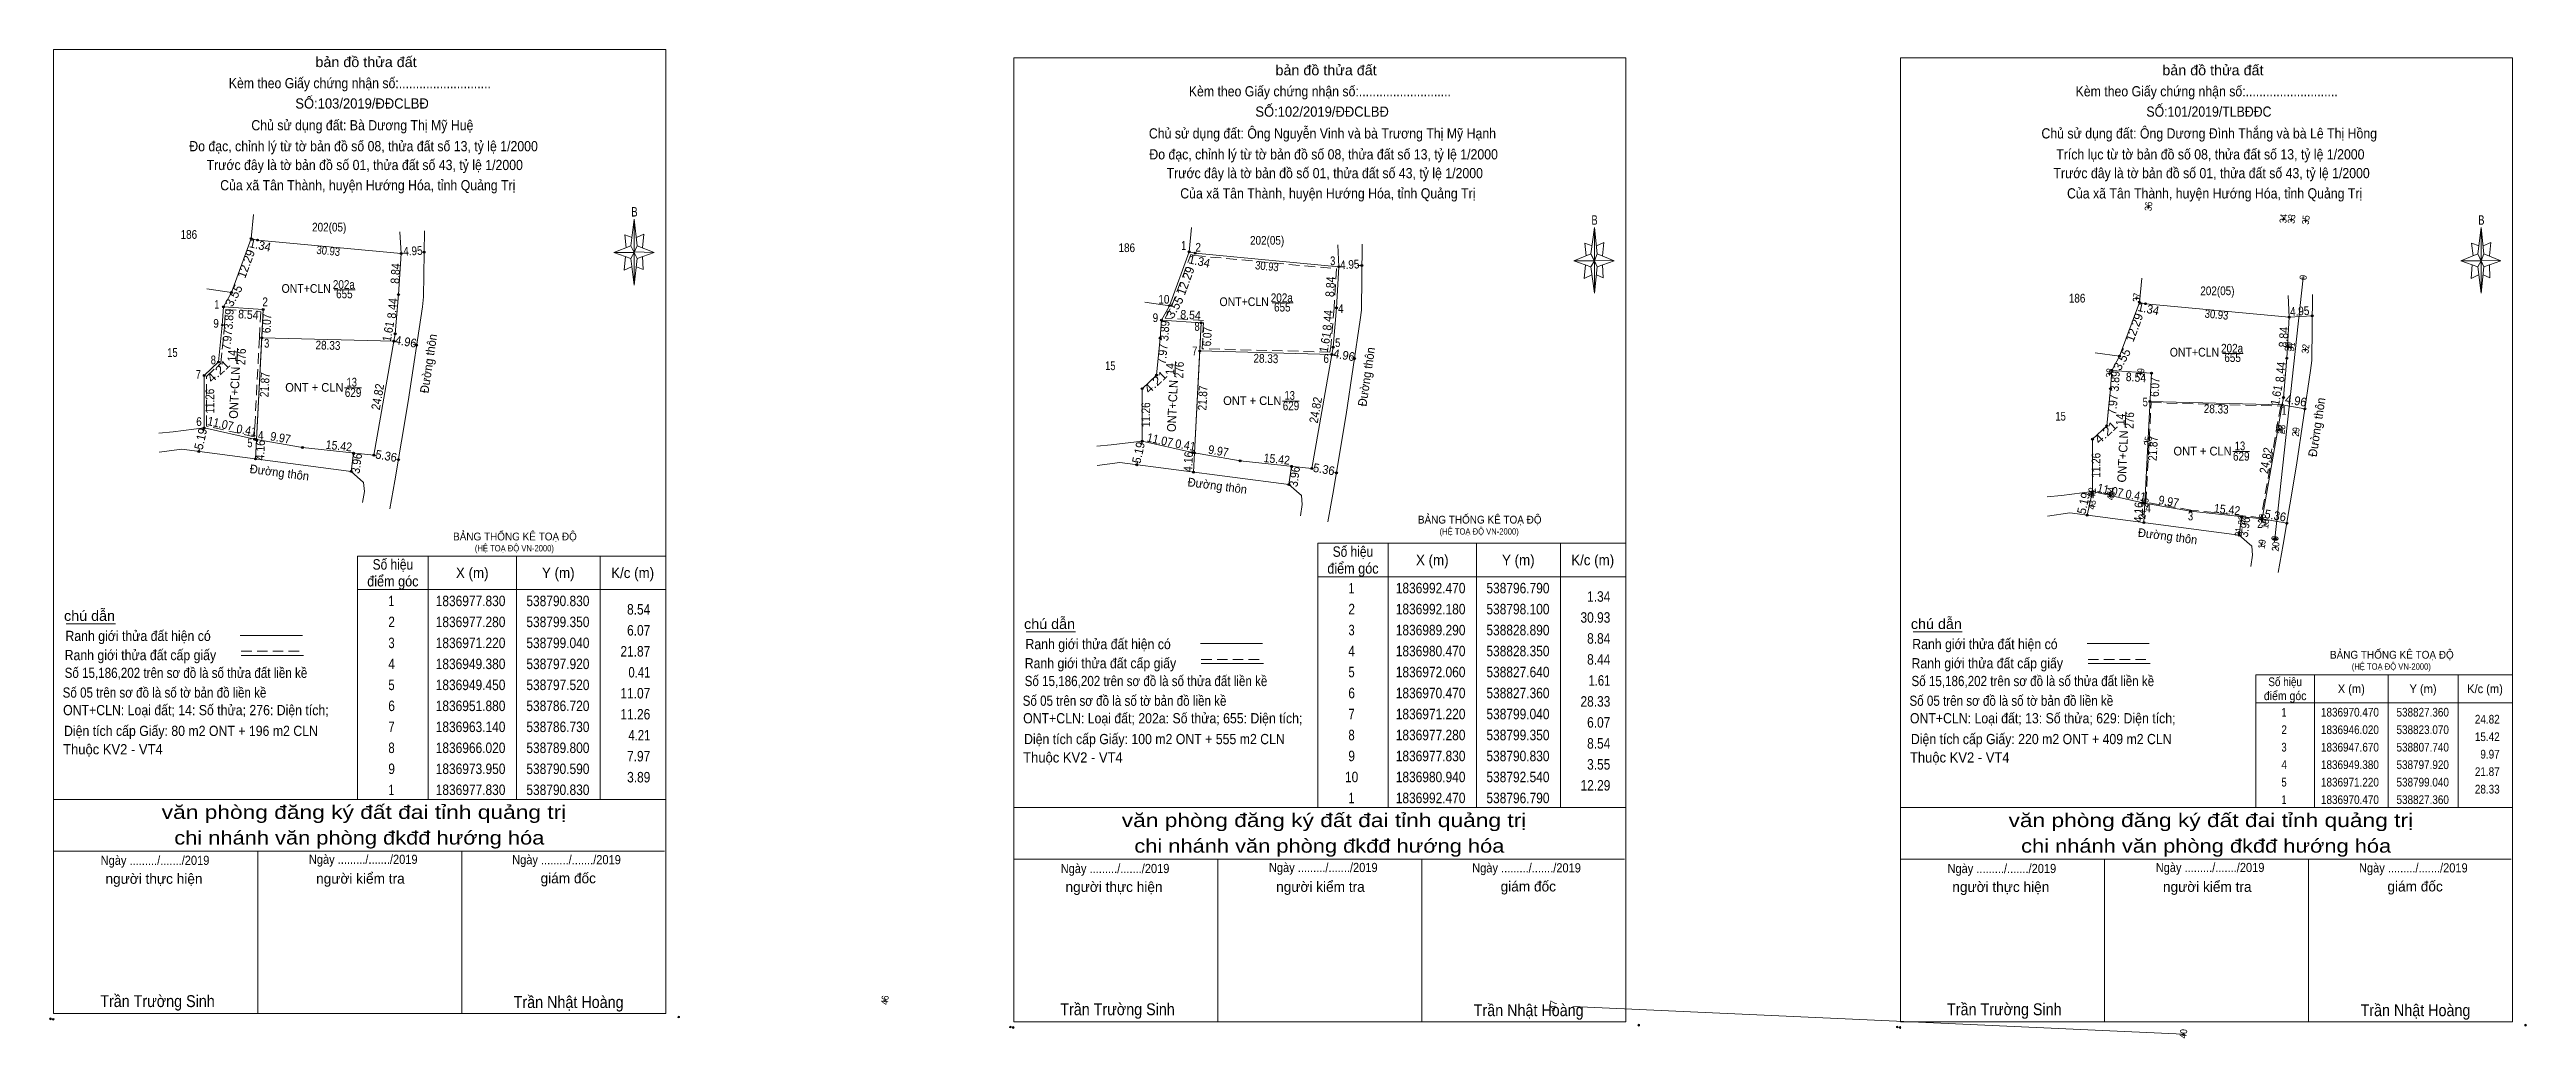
# Model space of a CAD drawing. Header units: metres. Extents: x 537654 to 538880, y 1836824 to 1837052.
# Drawn here: x 538349 to 538880, y 1836835 to 1837047 of the extents above; entities that cross this region are included whole.
import ezdxf
from ezdxf.enums import TextEntityAlignment as Align

# ---------------------------------------------------------------- set-up
doc = ezdxf.new("R2010")
doc.units = ezdxf.units.M
doc.header["$LTSCALE"] = 0.75
doc.header["$PDMODE"] = 32
doc.header["$PDSIZE"] = 0.375
doc.linetypes.add('MEDIUM_DASHED', pattern=[4.5, 3, -1.5])
for name, color, linetype, lineweight in [('10', 7, 'Continuous', 13), ('11', 7, 'Continuous', 13), ('15', 7, 'Continuous', 13), ('2', 7, 'Continuous', 13)]:
    doc.layers.add(name, color=color, linetype=linetype, lineweight=lineweight)
doc.layers.add('12', color=7, linetype='Continuous')

msp = doc.modelspace()

# ---------------------------------------------------------------- texts
at = {"layer": '12'}
for s, rotation, width, p in [('36', 83.482, 0.9, (538799.4671, 1837012.9749)), ('34', 83.482, 0.9, (538828.3677, 1837010.3399)), ('33', 83.482, 0.9, (538830.1231, 1837010.2699)), ('35', 83.482, 0.9, (538833.1942, 1837010.0699)), ('37', 83.482, 0.9, (538796.9248, 1836993.4249)), ('30', 83.482, 0.9, (538829.4677, 1836982.8799)), ('31', 83.482, 0.85, (538830.018, 1836982.8749)), ('32', 83.482, 0.9, (538833.1271, 1836982.4349)), ('38', 83.482, 0.9, (538791.1448, 1836977.2449)), ('39', 83.482, 0.9, (538797.7765, 1836977.2699)), ('27', 83.482, 0.9, (538827.5348, 1836965.2349)), ('28', 83.482, 0.9, (538827.9848, 1836965.1449)), ('25', 83.482, 0.9, (538799.3542, 1836962.6599)), ('29', 83.482, 0.9, (538831.0365, 1836964.5999)), ('42', 83.482, 0.9, (538787.2971, 1836951.6849)), ('43', 83.482, 0.9, (538787.3531, 1836948.9799)), ('41', 83.482, 0.85, (538787.368, 1836951.3249)), ('44', 83.482, 0.9, (538791.3377, 1836951.7599)), ('45', 83.482, 0.9, (538791.3842, 1836950.9699)), ('23', 83.482, 0.9, (538798.6731, 1836949.4099)), ('24', 83.482, 0.9, (538798.1377, 1836946.9299)), ('22', 83.482, 0.9, (538819.4471, 1836945.6549)), ('26', 83.482, 0.9, (538823.8371, 1836946.0249)), ('18', 83.482, 0.9, (538824.4848, 1836944.8849)), ('21', 83.482, 0.85, (538818.778, 1836943.1249)), ('19', 83.482, 0.9, (538823.7665, 1836940.5499)), ('20', 83.482, 0.9, (538826.7177, 1836940.0099)), ('46', 83.482, 0.9, (538528.6171, 1836842.7649)), ('47', 83.027, 0.9, (538671.9134, 1836841.6589)), ('40', 83.482, 0.9, (538806.9477, 1836835.5299))]:
    msp.add_text(s, height=1.5, rotation=rotation, dxfattribs=dict(at, width=width)).set_placement(p, align=Align.CENTER)
for p in [(538832.6217, 1836997.7199), (538826.5817, 1836941.7499)]:
    msp.add_text('0', height=1.5, rotation=83.482, dxfattribs=at).set_placement(p, align=Align.CENTER)
at = {"layer": '2'}
for s, height, width, p in [('Kèm theo Giấy chứng nhận số:...........................', 2.187, 0.9, (538415.335, 1837038.39)), ('bản đồ thửa đất', 2.187, 1.05, (538416.67, 1837042.92)), ('bản đồ thửa đất', 2.187, 1.05, (538622.45, 1837041.17)), ('bản đồ thửa đất', 2.187, 1.05, (538812.53, 1837041.17)), ('SỐ:103/2019/ĐĐCLBĐ', 2.19, 0.95, (538415.81, 1837034.03)), ('Kèm theo Giấy chứng nhận số:...........................', 2.187, 0.9, (538621.115, 1837036.64)), ('SỐ:102/2019/ĐĐCLBĐ', 2.19, 0.95, (538621.59, 1837032.28)), ('Kèm theo Giấy chứng nhận số:...........................', 2.187, 0.9, (538811.195, 1837036.64)), ('SỐ:101/2019/TLBĐĐC', 2.19, 0.9, (538811.675, 1837032.28)), ('Chủ sử dụng đất: Bà Dương Thị Mỹ Huệ', 2.19, 0.9, (538415.875, 1837029.36)), ('Chủ sử dụng đất: Ông Nguyễn Vinh và bà Trương Thị Mỹ Hạnh', 2.19, 0.9, (538621.665, 1837027.61)), ('Chủ sử dụng đất: Ông Dương Đình Thắng và bà Lê Thị Hồng', 2.19, 0.9, (538811.74, 1837027.61)), ('Đo đạc, chỉnh lý từ tờ bản đồ số 08, thửa đất số 13, tỷ lệ 1/2000 ', 2.19, 0.9, (538416.5, 1837024.87)), ('Đo đạc, chỉnh lý từ tờ bản đồ số 08, thửa đất số 13, tỷ lệ 1/2000 ', 2.19, 0.9, (538622.28, 1837023.12)), ('Trích lục từ tờ bản đồ số 08, thửa đất số 13, tỷ lệ 1/2000 ', 2.19, 0.9, (538812.355, 1837023.12)), ('Trước đây là tờ bản đồ số 01, thửa đất số 43, tỷ lệ 1/2000', 2.19, 0.9, (538416.385, 1837020.84)), ('Trước đây là tờ bản đồ số 01, thửa đất số 43, tỷ lệ 1/2000', 2.19, 0.9, (538622.165, 1837019.09)), ('Trước đây là tờ bản đồ số 01, thửa đất số 43, tỷ lệ 1/2000', 2.19, 0.9, (538812.245, 1837019.09)), ('Của xã Tân Thành, huyện Hướng Hóa, tỉnh Quảng Trị', 2.19, 0.9, (538417.04, 1837016.5)), ('Của xã Tân Thành, huyện Hướng Hóa, tỉnh Quảng Trị', 2.19, 0.9, (538622.82, 1837014.75)), ('Của xã Tân Thành, huyện Hướng Hóa, tỉnh Quảng Trị', 2.19, 0.9, (538812.9, 1837014.75)), ('202(05)', 1.87, 0.85, (538408.765, 1837007.67)), ('B', 2.009, 0.75, (538474.205, 1837010.88)), ('B', 2.009, 0.75, (538679.985, 1837009.13)), ('B', 2.009, 0.75, (538870.065, 1837009.13)), ('186', 1.87, 0.85, (538378.685, 1837006.09)), ('186', 1.87, 0.85, (538579.725, 1837003.25)), ('202(05)', 1.87, 0.85, (538609.805, 1837004.83)), ('202a', 1.87, 0.85, (538411.915, 1836995.36)), ('655', 1.87, 0.85, (538412.02, 1836993.35)), ('202a', 1.87, 0.85, (538612.955, 1836992.52)), ('186', 1.87, 0.85, (538783.415, 1836992.43)), ('202(05)', 1.87, 0.85, (538813.495, 1836994.01)), ('655', 1.87, 0.85, (538613.06, 1836990.51)), ('15', 1.87, 0.8, (538375.16, 1836980.78)), ('202a', 1.87, 0.85, (538816.645, 1836981.7)), ('15', 1.87, 0.8, (538576.2, 1836977.94)), ('655', 1.87, 0.85, (538816.75, 1836979.69)), ('15', 1.87, 0.8, (538779.89, 1836967.12)), ('Số hiệu', 2.25, 0.85, (538628.195, 1836937.9)), ('điểm góc', 2.25, 0.9, (538422.41, 1836931.55)), ('Số hiệu', 2.25, 0.85, (538422.415, 1836935.15)), ('X (m)', 2.25, 0.95, (538439.43, 1836933.35)), ('Y (m)', 2.25, 0.95, (538457.87, 1836933.35)), ('K/c (m)', 2.25, 0.95, (538473.81, 1836933.35)), ('điểm góc', 2.25, 0.9, (538628.2, 1836934.3)), ('X (m)', 2.25, 0.95, (538645.21, 1836936.1)), ('Y (m)', 2.25, 0.95, (538663.65, 1836936.1)), ('K/c (m)', 2.25, 0.95, (538679.59, 1836936.1)), (' 1', 2.25, 0.75, (538421.785, 1836927.32)), ('1836977.830', 2.25, 0.85, (538439.07, 1836927.32)), ('538790.830', 2.25, 0.85, (538457.79, 1836927.32)), (' 1', 2.25, 0.75, (538627.565, 1836930.07)), ('1836992.470', 2.25, 0.85, (538644.85, 1836930.07)), ('538796.790', 2.25, 0.85, (538663.57, 1836930.07)), (' 2', 2.25, 0.85, (538421.785, 1836922.82)), ('1836977.280', 2.25, 0.85, (538439.07, 1836922.82)), ('538799.350', 2.25, 0.85, (538457.79, 1836922.82)), (' 2', 2.25, 0.85, (538627.565, 1836925.57)), ('1836992.180', 2.25, 0.85, (538644.85, 1836925.57)), ('538798.100', 2.25, 0.85, (538663.57, 1836925.57)), (' 3', 2.25, 0.8, (538421.79, 1836918.32)), ('1836971.220', 2.25, 0.85, (538439.07, 1836918.32)), ('538799.040', 2.25, 0.85, (538457.79, 1836918.32)), (' 4', 2.25, 0.85, (538627.56, 1836916.57)), (' 3', 2.25, 0.8, (538627.57, 1836921.07)), ('1836989.290', 2.25, 0.85, (538644.85, 1836921.07)), ('1836980.470', 2.25, 0.85, (538644.85, 1836916.57)), ('538828.890', 2.25, 0.85, (538663.57, 1836921.07)), ('538828.350', 2.25, 0.85, (538663.57, 1836916.57)), (' 4', 2.25, 0.85, (538421.78, 1836913.82)), ('1836949.380', 2.25, 0.85, (538439.07, 1836913.82)), ('538797.920', 2.25, 0.85, (538457.79, 1836913.82)), (' 5', 2.25, 0.8, (538627.57, 1836912.07)), ('1836972.060', 2.25, 0.85, (538644.85, 1836912.07)), ('538827.640', 2.25, 0.85, (538663.57, 1836912.07)), (' 5', 2.25, 0.8, (538421.79, 1836909.32)), ('1836949.450', 2.25, 0.85, (538439.07, 1836909.32)), ('538797.520', 2.25, 0.85, (538457.79, 1836909.32)), (' 6', 2.25, 0.85, (538627.565, 1836907.57)), ('1836970.470', 2.25, 0.85, (538644.85, 1836907.57)), ('538827.360', 2.25, 0.85, (538663.57, 1836907.57)), ('điểm góc', 1.87, 0.9, (538828.02, 1836907.17)), ('Số hiệu', 1.87, 0.85, (538828.015, 1836910.17)), ('X (m)', 1.87, 0.95, (538842.195, 1836908.67)), ('Y (m)', 1.87, 0.95, (538857.575, 1836908.67)), ('K/c (m)', 1.87, 0.95, (538870.855, 1836908.67)), (' 6', 2.25, 0.85, (538421.785, 1836904.82)), (' 7', 2.25, 0.8, (538421.79, 1836900.32)), ('1836951.880', 2.25, 0.85, (538439.07, 1836904.82)), ('1836963.140', 2.25, 0.85, (538439.07, 1836900.32)), ('538786.720', 2.25, 0.85, (538457.79, 1836904.82)), ('538786.730', 2.25, 0.85, (538457.79, 1836900.32)), (' 7', 2.25, 0.8, (538627.57, 1836903.07)), ('1836971.220', 2.25, 0.85, (538644.85, 1836903.07)), ('538799.040', 2.25, 0.85, (538663.57, 1836903.07)), (' 1', 1.87, 0.75, (538827.5, 1836903.64)), ('1836970.470', 1.87, 0.85, (538841.9, 1836903.64)), ('538827.360', 1.87, 0.85, (538857.5, 1836903.64)), (' 8', 2.25, 0.8, (538421.79, 1836895.82)), ('1836966.020', 2.25, 0.85, (538439.07, 1836895.82)), ('538789.800', 2.25, 0.85, (538457.79, 1836895.82)), (' 8', 2.25, 0.8, (538627.57, 1836898.57)), ('1836977.280', 2.25, 0.85, (538644.85, 1836898.57)), ('538799.350', 2.25, 0.85, (538663.57, 1836898.57)), (' 3', 1.87, 0.8, (538827.5, 1836896.14)), (' 2', 1.87, 0.85, (538827.5, 1836899.89)), ('1836946.020', 1.87, 0.85, (538841.9, 1836899.89)), ('1836947.670', 1.87, 0.85, (538841.9, 1836896.14)), ('538823.070', 1.87, 0.85, (538857.5, 1836899.89)), ('538807.740', 1.87, 0.85, (538857.5, 1836896.14)), (' 9', 2.25, 0.85, (538421.785, 1836891.32)), ('1836973.950', 2.25, 0.85, (538439.07, 1836891.32)), ('538790.590', 2.25, 0.85, (538457.79, 1836891.32)), (' 10', 2.25, 0.85, (538627.565, 1836889.57)), (' 9', 2.25, 0.85, (538627.565, 1836894.07)), ('1836977.830', 2.25, 0.85, (538644.85, 1836894.07)), ('1836980.940', 2.25, 0.85, (538644.85, 1836889.57)), ('538790.830', 2.25, 0.85, (538663.57, 1836894.07)), ('538792.540', 2.25, 0.85, (538663.57, 1836889.57)), (' 4', 1.87, 0.85, (538827.505, 1836892.39)), ('1836949.380', 1.87, 0.85, (538841.9, 1836892.39)), ('538797.920', 1.87, 0.85, (538857.5, 1836892.39)), (' 1', 2.25, 0.75, (538421.785, 1836886.82)), ('1836977.830', 2.25, 0.85, (538439.07, 1836886.82)), ('538790.830', 2.25, 0.85, (538457.79, 1836886.82)), (' 1', 2.25, 0.75, (538627.565, 1836885.07)), ('1836992.470', 2.25, 0.85, (538644.85, 1836885.07)), ('538796.790', 2.25, 0.85, (538663.57, 1836885.07)), (' 5', 1.87, 0.8, (538827.505, 1836888.64)), (' 1', 1.87, 0.75, (538827.5, 1836884.89)), ('1836971.220', 1.87, 0.85, (538841.9, 1836888.64)), ('1836970.470', 1.87, 0.85, (538841.9, 1836884.89)), ('538799.040', 1.87, 0.85, (538857.5, 1836888.64)), ('538827.360', 1.87, 0.85, (538857.5, 1836884.89)), ('văn phòng đăng ký đất đai tỉnh quảng trị', 2.916, 1.25, (538416.22, 1836881.7)), ('văn phòng đăng ký đất đai tỉnh quảng trị', 2.916, 1.25, (538622, 1836879.95)), ('văn phòng đăng ký đất đai tỉnh quảng trị', 2.916, 1.25, (538812.08, 1836879.95)), ('chi nhánh văn phòng đkđđ hướng hóa', 2.916, 1.2, (538415.22, 1836876.21)), ('chi nhánh văn phòng đkđđ hướng hóa', 2.916, 1.2, (538621, 1836874.46)), ('chi nhánh văn phòng đkđđ hướng hóa', 2.916, 1.2, (538811.08, 1836874.46)), ('Ngày ........./......./2019', 1.968, 0.9, (538371.43, 1836871.83)), ('Ngày ........./......./2019', 1.968, 0.9, (538416.06, 1836872.05)), ('Ngày ........./......./2019', 1.968, 0.9, (538459.63, 1836871.97)), ('Ngày ........./......./2019', 1.968, 0.9, (538577.21, 1836870.08)), ('Ngày ........./......./2019', 1.968, 0.9, (538621.84, 1836870.3)), ('Ngày ........./......./2019', 1.968, 0.9, (538665.41, 1836870.22)), ('Ngày ........./......./2019', 1.968, 0.9, (538767.29, 1836870.08)), ('Ngày ........./......./2019', 1.968, 0.9, (538811.92, 1836870.3)), ('Ngày ........./......./2019', 1.968, 0.9, (538855.49, 1836870.22)), ('Trần Trường Sinh', 2.551, 0.9, (538371.96, 1836841.35)), ('Trần Nhật Hoàng', 2.551, 0.9, (538460.085, 1836841.15)), ('Trần Trường Sinh', 2.551, 0.9, (538577.74, 1836839.6)), ('Trần Nhật Hoàng', 2.551, 0.9, (538665.865, 1836839.4)), ('Trần Trường Sinh', 2.551, 0.9, (538767.82, 1836839.6)), ('Trần Nhật Hoàng', 2.551, 0.9, (538855.945, 1836839.4))]:
    msp.add_text(s, height=height, dxfattribs=dict(at, width=width)).set_placement(p, align=Align.CENTER)
for s, rotation, p in [('12.29', 69.766, (538391.8248, 1837000.4117)), ('12.29', 69.766, (538593.2148, 1836996.7717)), ('3.55', 61.196, (538389.1351, 1836993.4545)), ('3.55', 61.196, (538590.8351, 1836990.9945)), ('12.29', 69.766, (538796.5548, 1836986.7516)), ('3.55', 61.196, (538793.8624, 1836979.7895))]:
    msp.add_text(s, height=1.87, rotation=rotation, dxfattribs=at).set_placement(p, align=Align.CENTER)
for s, height, rotation, width, p in [('1.34', 1.87, 347.518, 0.95, (538393.7779, 1837003.8202)), ('30.93', 1.78, 354.638, 0.85, (538408.4968, 1837002.6353)), ('4.95', 1.87, 3.244, 0.85, (538426.7521, 1837002.5697)), ('8.84', 1.87, 86.496, 0.9, (538423.8921, 1836998.5979)), ('1.34', 1.87, 347.518, 0.95, (538595.0979, 1837000.3702)), ('30.93', 1.78, 354.638, 0.85, (538609.6868, 1836999.3453)), ('8.84', 1.87, 86.496, 0.9, (538624.2721, 1836995.7579)), ('4.95', 1.87, 3.244, 0.85, (538627.5621, 1836999.6597)), ('8.44', 1.87, 85.174, 0.9, (538423.2337, 1836991.1163)), ('3.89', 1.87, 86.46, 0.9, (538388.1925, 1836988.7923)), ('8.54', 1.87, 356.306, 0.9, (538391.3848, 1836988.9303)), ('6.07', 1.87, 87.072, 0.85, (538396.2881, 1836987.9022)), ('1.61', 1.87, 80.013, 0.9, (538422.3356, 1836986.0728)), ('3.89', 1.87, 86.46, 0.9, (538588.7725, 1836986.3123)), ('8.54', 1.87, 356.306, 0.9, (538593.3348, 1836988.8503)), ('8.44', 1.87, 85.174, 0.9, (538623.7237, 1836988.5463)), ('1.34', 1.87, 347.518, 0.95, (538798.5079, 1836990.1602)), ('30.93', 1.78, 354.638, 0.85, (538813.2268, 1836988.9753)), ('4.95', 1.87, 3.244, 0.85, (538831.1821, 1836989.6697)), ('7.97', 1.87, 84.311, 0.9, (538387.7944, 1836984.3023)), ('14', 1.87, 87.529, 0.9, (538388.8931, 1836980.9897)), ('276', 1.87, 87.529, 0.85, (538390.8492, 1836980.7747)), ('28.33', 1.87, 358.483, 0.85, (538408.4802, 1836982.3288)), ('4.96', 1.87, 350.005, 0.95, (538425.0427, 1836983.1265)), ('Đường thôn', 1.87, 81.507, 0.95, (538430.9776, 1836979.2169)), ('7.97', 1.87, 84.311, 0.9, (538588.3044, 1836981.2723)), ('6.07', 1.87, 87.072, 0.85, (538597.8781, 1836985.0622)), ('1.61', 1.87, 80.013, 0.9, (538623.1456, 1836983.7628)), ('4.96', 1.87, 350.005, 0.95, (538626.1327, 1836980.2365)), ('Đường thôn', 1.87, 81.507, 0.95, (538632.0176, 1836976.3769)), ('8.84', 1.87, 86.496, 0.9, (538828.6221, 1836984.9379)), ('4.21', 1.87, 43.171, 1.15, (538385.6653, 1836977.0156)), ('21.87', 1.87, 87.064, 0.85, (538395.8799, 1836974.7471)), ('4.21', 1.87, 43.171, 1.15, (538586.5253, 1836974.7056)), ('14', 1.87, 87.529, 0.9, (538589.9331, 1836978.1497)), ('276', 1.87, 87.529, 0.85, (538591.8892, 1836977.9347)), ('28.33', 1.87, 358.483, 0.85, (538609.5202, 1836979.4888)), ('3.89', 1.87, 86.46, 0.9, (538792.4625, 1836975.4923)), ('8.54', 1.87, 356.306, 0.9, (538795.9898, 1836975.4706)), ('8.44', 1.87, 85.174, 0.9, (538827.9637, 1836977.4563)), ('11.26', 1.87, 89.949, 0.85, (538384.1224, 1836971.2792)), ('629', 1.87, 359.97, 0.85, (538413.8795, 1836972.1891)), ('13', 1.87, 359.97, 0.8, (538413.5995, 1836974.4194)), ('24.82', 1.87, 80.048, 0.9, (538420.078, 1836972.0584)), ('21.87', 1.87, 87.064, 0.85, (538596.9199, 1836971.9071)), ('629', 1.87, 359.97, 0.85, (538614.9195, 1836969.3491)), ('13', 1.87, 359.97, 0.8, (538614.6395, 1836971.5794)), ('24.82', 1.87, 80.048, 0.9, (538621.118, 1836969.2184)), ('7.97', 1.87, 84.311, 0.9, (538791.9944, 1836970.4523)), ('6.07', 1.87, 87.072, 0.85, (538801.0181, 1836974.2422)), ('1.61', 1.87, 80.013, 0.9, (538827.0656, 1836972.4128)), ('4.96', 1.87, 350.005, 0.95, (538830.1527, 1836970.4765)), ('Đường thôn', 1.87, 81.507, 0.95, (538835.7084, 1836965.5619)), ('11.07', 1.87, 347.32, 0.9, (538385.2748, 1836965.5644)), ('0.41', 1.87, 350.074, 0.9, (538390.9338, 1836964.1266)), ('11.26', 1.87, 89.949, 0.85, (538584.7324, 1836968.3592)), ('4.21', 1.87, 43.171, 1.15, (538790.2153, 1836963.8856)), ('14', 1.87, 87.529, 0.9, (538793.6231, 1836967.3297)), ('276', 1.87, 87.529, 0.85, (538795.5792, 1836967.1147)), ('28.33', 1.87, 358.483, 0.85, (538813.2102, 1836968.6688)), ('5.19', 1.87, 77.303, 0.95, (538382.1257, 1836962.9945)), ('4.16', 1.87, 86.965, 0.9, (538394.9137, 1836960.7255)), ('9.97', 1.87, 350.122, 0.9, (538398.1796, 1836962.527)), ('15.42', 1.87, 353.857, 0.9, (538410.7499, 1836960.7786)), ('5.36', 1.87, 350.011, 0.95, (538420.8328, 1836958.6267)), ('5.19', 1.87, 77.303, 0.95, (538583.1357, 1836960.0345)), ('11.07', 1.87, 347.32, 0.9, (538586.6448, 1836962.0444)), ('0.41', 1.87, 350.074, 0.9, (538592.1538, 1836960.9566)), ('9.97', 1.87, 350.122, 0.9, (538599.2196, 1836959.687)), ('21.87', 1.87, 87.064, 0.85, (538800.6101, 1836961.0921)), ('13', 1.87, 359.97, 0.8, (538818.3295, 1836960.7594)), ('24.82', 1.87, 80.048, 0.9, (538824.808, 1836958.3984)), ('Đường thôn', 1.87, 352.558, 0.95, (538397.9789, 1836955.0621)), ('3.96', 1.87, 82.606, 0.9, (538415.5561, 1836957.8247)), ('4.16', 1.87, 86.965, 0.9, (538593.8337, 1836958.2355)), ('15.42', 1.87, 353.857, 0.9, (538611.7899, 1836957.9386)), ('3.96', 1.87, 82.606, 0.9, (538616.5961, 1836954.9847)), ('5.36', 1.87, 350.011, 0.95, (538621.8228, 1836955.7567)), ('11.26', 1.87, 89.949, 0.85, (538788.4224, 1836957.5392)), ('629', 1.87, 359.97, 0.85, (538818.6095, 1836958.5291)), ('Đường thôn', 1.87, 352.558, 0.95, (538599.0189, 1836952.2221)), ('5.19', 1.87, 77.303, 0.95, (538785.6957, 1836949.1845)), ('11.07', 1.87, 347.32, 0.9, (538790.3348, 1836951.2244)), ('0.41', 1.87, 350.074, 0.9, (538795.8438, 1836950.1366)), ('9.97', 1.87, 350.122, 0.9, (538802.9096, 1836948.867)), ('4.16', 1.87, 86.965, 0.9, (538797.5237, 1836947.4155)), ('15.42', 1.87, 353.857, 0.9, (538815.4799, 1836947.1186)), ('3.96', 1.87, 82.606, 0.9, (538820.2861, 1836944.1647)), ('5.36', 1.87, 350.011, 0.95, (538825.7628, 1836945.8467)), ('Đường thôn', 1.87, 352.558, 0.95, (538802.7089, 1836941.4021))]:
    msp.add_text(s, height=height, rotation=rotation, dxfattribs=dict(at, width=width)).set_placement(p, align=Align.CENTER)
for s, height, width, p in [(' 1', 1.87, 0.75, (538592.44, 1837003.73)), (' 2', 1.87, 0.85, (538595.62, 1837003.34)), (' 3', 1.87, 0.8, (538624.42, 1837000.45)), (' 1', 1.87, 0.75, (538385.2, 1836991.1)), (' 2', 1.87, 0.85, (538395.63, 1836991.65)), ('ONT+CLN ', 1.87, 0.9, (538409.75, 1836994.51)), (' 10', 1.87, 0.85, (538588.86, 1836992.19)), ('ONT+CLN ', 1.87, 0.9, (538610.79, 1836991.67)), (' 9', 1.87, 0.85, (538385.11, 1836987.04)), (' 9', 1.87, 0.85, (538586.45, 1836988.25)), (' 8', 1.87, 0.8, (538595.35, 1836986.37)), (' 4', 1.87, 0.85, (538626.19, 1836990.2)), (' 3', 1.87, 0.8, (538395.93, 1836982.77)), (' 7', 1.87, 0.8, (538594.84, 1836981.13)), (' 5', 1.87, 0.8, (538625.49, 1836982.89)), ('ONT+CLN ', 1.87, 0.9, (538814.48, 1836980.85)), (' 7', 1.87, 0.8, (538381.27, 1836976.07)), (' 8', 1.87, 0.8, (538384.49, 1836979.19)), (' 6', 1.87, 0.85, (538623.05, 1836979.49)), (' 5', 1.87, 0.8, (538798.58, 1836970.18)), (' 6', 1.87, 0.85, (538381.45, 1836965.96)), (' 1', 1.87, 0.75, (538828.29, 1836968.36)), (' 5', 1.87, 0.8, (538392.32, 1836961.4)), (' 4', 1.87, 0.85, (538394.69, 1836963.02)), (' 4', 1.87, 0.85, (538799.23, 1836947.42)), (' 3', 1.87, 0.8, (538808.29, 1836945.72)), (' 2', 1.87, 0.85, (538823.18, 1836944.08)), ('1.34', 2.25, 0.85, (538683.37, 1836928.27)), ('8.54', 2.25, 0.85, (538477.59, 1836925.52)), ('30.93', 2.25, 0.85, (538683.37, 1836923.77)), ('21.87', 2.25, 0.85, (538477.59, 1836916.52)), ('6.07', 2.25, 0.85, (538477.59, 1836921.02)), ('8.84', 2.25, 0.85, (538683.37, 1836919.27)), ('0.41', 2.25, 0.8, (538477.59, 1836912.02)), ('8.44', 2.25, 0.85, (538683.37, 1836914.77)), ('11.07', 2.25, 0.85, (538477.59, 1836907.52)), ('28.33', 2.25, 0.85, (538683.37, 1836905.77)), ('1.61', 2.25, 0.8, (538683.37, 1836910.27)), ('11.26', 2.25, 0.85, (538477.59, 1836903.02)), ('6.07', 2.25, 0.85, (538683.37, 1836901.27)), ('24.82', 1.87, 0.85, (538874, 1836902.14)), ('4.21', 2.25, 0.8, (538477.59, 1836898.52)), ('8.54', 2.25, 0.85, (538683.37, 1836896.77)), ('15.42', 1.87, 0.85, (538874, 1836898.39)), ('3.89', 2.25, 0.85, (538477.6, 1836889.52)), ('7.97', 2.25, 0.85, (538477.59, 1836894.02)), ('3.55', 2.25, 0.85, (538683.37, 1836892.27)), ('21.87', 1.87, 0.85, (538874, 1836890.89)), ('9.97', 1.87, 0.85, (538874, 1836894.64)), ('12.29', 2.25, 0.85, (538683.38, 1836887.77)), ('28.33', 1.87, 0.85, (538874, 1836887.14))]:
    msp.add_text(s, height=height, dxfattribs=dict(at, width=width)).set_placement(p, align=Align.RIGHT)
at = {"layer": '2', "width": 0.95}
for s, rotation, p in [('ONT+CLN ', 87.529, (538389.6702, 1836979.2794)), ('ONT + CLN', 359.97, (538411.819, 1836973.2936)), ('ONT+CLN ', 87.529, (538590.7102, 1836976.4394)), ('ONT + CLN', 359.97, (538612.859, 1836970.4536)), ('ONT+CLN ', 87.529, (538794.4002, 1836965.6194)), ('ONT + CLN', 359.97, (538816.549, 1836959.6336))]:
    msp.add_text(s, height=1.87, rotation=rotation, dxfattribs=at).set_placement(p, align=Align.RIGHT)
at = {"layer": '2'}
for s, height, width, p in [('BẢNG THỐNG KÊ TOẠ ĐỘ ', 1.677, 0.95, (538642.12, 1836945.03)), ('BẢNG THỐNG KÊ TOẠ ĐỘ ', 1.677, 0.95, (538435.32, 1836941.42)), ('(HỆ TOẠ ĐỘ VN-2000)', 1.356, 0.9, (538439.98, 1836939.06)), ('(HỆ TOẠ ĐỘ VN-2000)', 1.356, 0.9, (538646.78, 1836942.67)), ('chú dẫn', 2.187, 1.05, (538351.93, 1836924.17)), ('chú dẫn', 2.187, 1.05, (538557.71, 1836922.42)), ('chú dẫn', 2.187, 1.05, (538747.79, 1836922.42)), ('Ranh giới thửa đất cấp giấy', 2.187, 0.9, (538352.07, 1836915.74)), ('Ranh giới thửa đất hiện có ', 2.187, 0.9, (538352.23, 1836919.85)), ('Ranh giới thửa đất hiện có ', 2.187, 0.9, (538558.01, 1836918.1)), ('Ranh giới thửa đất hiện có ', 2.187, 0.9, (538748.09, 1836918.1)), ('BẢNG THỐNG KÊ TOẠ ĐỘ ', 1.677, 0.95, (538837.63, 1836916.06)), ('Số 15,186,202 trên sơ đồ là số thửa đất liền kề', 2.19, 0.85, (538352.06, 1836911.93)), ('Ranh giới thửa đất cấp giấy', 2.187, 0.9, (538557.85, 1836913.99)), ('Ranh giới thửa đất cấp giấy', 2.187, 0.9, (538747.93, 1836913.99)), ('(HỆ TOẠ ĐỘ VN-2000)', 1.356, 0.9, (538842.29, 1836913.7)), ('Số 05 trên sơ đồ là số tờ bản đồ liền kề', 2.19, 0.85, (538351.63, 1836907.7)), ('Số 05 trên sơ đồ là số tờ bản đồ liền kề', 2.19, 0.85, (538557.41, 1836905.95)), ('Số 15,186,202 trên sơ đồ là số thửa đất liền kề', 2.19, 0.85, (538557.84, 1836910.18)), ('Số 05 trên sơ đồ là số tờ bản đồ liền kề', 2.19, 0.85, (538747.49, 1836905.95)), ('Số 15,186,202 trên sơ đồ là số thửa đất liền kề', 2.19, 0.85, (538747.92, 1836910.18)), ('ONT+CLN: Loại đất; 14: Số thửa; 276: Diện tích;', 2.19, 0.9, (538351.73, 1836903.94)), ('ONT+CLN: Loại đất; 202a: Số thửa; 655: Diện tích;', 2.19, 0.9, (538557.51, 1836902.19)), ('ONT+CLN: Loại đất; 13: Số thửa; 629: Diện tích;', 2.19, 0.9, (538747.59, 1836902.19)), ('Thuộc KV2 - VT4', 2.19, 0.95, (538351.74, 1836895.54)), ('Diện tích cấp Giấy: 80 m2 ONT + 196 m2 CLN', 2.19, 0.9, (538351.93, 1836899.48)), ('Diện tích cấp Giấy: 100 m2 ONT + 555 m2 CLN', 2.19, 0.9, (538557.71, 1836897.73)), ('Diện tích cấp Giấy: 220 m2 ONT + 409 m2 CLN', 2.19, 0.9, (538747.79, 1836897.73)), ('Thuộc KV2 - VT4', 2.19, 0.95, (538557.52, 1836893.79)), ('Thuộc KV2 - VT4', 2.19, 0.95, (538747.6, 1836893.79))]:
    msp.add_text(s, height=height, dxfattribs=dict(at, width=width)).set_placement(p)
for s, p in [('người kiểm tra', (538415.455, 1836867.81)), ('người thực hiện', (538371.21, 1836867.78)), ('giám đốc', (538460.005, 1836867.89)), ('người thực hiện', (538576.99, 1836866.03)), ('người kiểm tra', (538621.235, 1836866.06)), ('giám đốc', (538665.785, 1836866.14)), ('người thực hiện', (538767.07, 1836866.03)), ('người kiểm tra', (538811.315, 1836866.06)), ('giám đốc', (538855.865, 1836866.14))]:
    msp.add_text(s, height=2.187, dxfattribs=at).set_placement(p, align=Align.CENTER)

# ---------------------------------------------------------------- hatches: boundary and pattern name
at = {"layer": '10'}
msp.add_hatch(color=256, dxfattribs=at).paths.add_polyline_path([(538825.8254, 1836941.8223, 1), (538825.8084, 1836941.6733, 1)])
at = {"layer": '2'}
for points in [[(538392.26, 1837006.13, 1), (538391.86, 1837006.13, 1)], [(538393.57, 1837005.84, 1), (538393.17, 1837005.84, 1)], [(538424.36, 1837002.95, 1), (538423.96, 1837002.95, 1)], [(538429.3, 1837003.23, 1), (538428.9, 1837003.23, 1)], [(538593.3, 1837003.29, 1), (538592.9, 1837003.29, 1)], [(538594.61, 1837003, 1), (538594.21, 1837003, 1)], [(538625.4, 1837000.11, 1), (538625, 1837000.11, 1)], [(538630.34, 1837000.39, 1), (538629.94, 1837000.39, 1)], [(538388.01, 1836994.6, 1), (538387.61, 1836994.6, 1)], [(538423.82, 1836994.13, 1), (538423.42, 1836994.13, 1)], [(538796.99, 1836992.47, 1), (538796.59, 1836992.47, 1)], [(538386.06, 1836987.61, 1), (538385.66, 1836987.61, 1)], [(538386.3, 1836991.49, 1), (538385.9, 1836991.49, 1)], [(538394.82, 1836990.94, 1), (538394.42, 1836990.94, 1)], [(538587.34, 1836988.65, 1), (538586.94, 1836988.65, 1)], [(538589.05, 1836991.76, 1), (538588.65, 1836991.76, 1)], [(538595.86, 1836988.1, 1), (538595.46, 1836988.1, 1)], [(538624.86, 1836991.29, 1), (538624.46, 1836991.29, 1)], [(538798.3, 1836992.18, 1), (538797.9, 1836992.18, 1)], [(538829.09, 1836989.29, 1), (538828.69, 1836989.29, 1)], [(538834.03, 1836989.57, 1), (538833.63, 1836989.57, 1)], [(538394.51, 1836984.88, 1), (538394.11, 1836984.88, 1)], [(538422.83, 1836984.13, 1), (538422.43, 1836984.13, 1)], [(538423.11, 1836985.72, 1), (538422.71, 1836985.72, 1)], [(538427.71, 1836983.27, 1), (538427.31, 1836983.27, 1)], [(538587.1, 1836984.77, 1), (538586.7, 1836984.77, 1)], [(538595.55, 1836982.04, 1), (538595.15, 1836982.04, 1)], [(538624.15, 1836982.88, 1), (538623.75, 1836982.88, 1)], [(538382.2, 1836976.8, 1), (538381.8, 1836976.8, 1)], [(538385.27, 1836979.68, 1), (538384.87, 1836979.68, 1)], [(538586.31, 1836976.84, 1), (538585.91, 1836976.84, 1)], [(538623.87, 1836981.29, 1), (538623.47, 1836981.29, 1)], [(538628.75, 1836980.43, 1), (538628.35, 1836980.43, 1)], [(538791.03, 1836977.83, 1), (538790.63, 1836977.83, 1)], [(538792.74, 1836980.94, 1), (538792.34, 1836980.94, 1)], [(538799.55, 1836977.28, 1), (538799.15, 1836977.28, 1)], [(538828.55, 1836980.47, 1), (538828.15, 1836980.47, 1)], [(538583.24, 1836973.96, 1), (538582.84, 1836973.96, 1)], [(538790.79, 1836973.95, 1), (538790.39, 1836973.95, 1)], [(538799.24, 1836971.22, 1), (538798.84, 1836971.22, 1)], [(538827.84, 1836972.06, 1), (538827.44, 1836972.06, 1)], [(538790, 1836966.02, 1), (538789.6, 1836966.02, 1)], [(538827.56, 1836970.47, 1), (538827.16, 1836970.47, 1)], [(538832.44, 1836969.61, 1), (538832.04, 1836969.61, 1)], [(538381.05, 1836960.48, 1), (538380.65, 1836960.48, 1)], [(538382.19, 1836965.54, 1), (538381.79, 1836965.54, 1)], [(538392.98, 1836963.12, 1), (538392.58, 1836963.12, 1)], [(538392.99, 1836963.11, 1), (538392.59, 1836963.11, 1)], [(538393.38, 1836963.01, 1), (538392.98, 1836963.01, 1)], [(538403.21, 1836961.33, 1), (538402.81, 1836961.33, 1)], [(538583.23, 1836962.7, 1), (538582.83, 1836962.7, 1)], [(538786.93, 1836963.14, 1), (538786.53, 1836963.14, 1)], [(538393.17, 1836958.89, 1), (538392.77, 1836958.89, 1)], [(538413.65, 1836956.22, 1), (538413.25, 1836956.22, 1)], [(538414.16, 1836960.15, 1), (538413.76, 1836960.15, 1)], [(538418.54, 1836959.68, 1), (538418.14, 1836959.68, 1)], [(538423.82, 1836958.75, 1), (538423.42, 1836958.75, 1)], [(538582.09, 1836957.64, 1), (538581.69, 1836957.64, 1)], [(538594.02, 1836960.28, 1), (538593.62, 1836960.28, 1)], [(538594.03, 1836960.27, 1), (538593.63, 1836960.27, 1)], [(538594.21, 1836956.05, 1), (538593.81, 1836956.05, 1)], [(538594.42, 1836960.17, 1), (538594.02, 1836960.17, 1)], [(538604.25, 1836958.49, 1), (538603.85, 1836958.49, 1)], [(538615.2, 1836957.31, 1), (538614.8, 1836957.31, 1)], [(538619.58, 1836956.84, 1), (538619.18, 1836956.84, 1)], [(538624.86, 1836955.91, 1), (538624.46, 1836955.91, 1)], [(538614.69, 1836953.38, 1), (538614.29, 1836953.38, 1)], [(538786.92, 1836951.88, 1), (538786.52, 1836951.88, 1)], [(538785.78, 1836946.82, 1), (538785.38, 1836946.82, 1)], [(538797.71, 1836949.46, 1), (538797.31, 1836949.46, 1)], [(538797.72, 1836949.45, 1), (538797.32, 1836949.45, 1)], [(538797.9, 1836945.23, 1), (538797.5, 1836945.23, 1)], [(538798.11, 1836949.35, 1), (538797.71, 1836949.35, 1)], [(538807.94, 1836947.67, 1), (538807.54, 1836947.67, 1)], [(538818.89, 1836946.49, 1), (538818.49, 1836946.49, 1)], [(538823.27, 1836946.02, 1), (538822.87, 1836946.02, 1)], [(538828.55, 1836945.09, 1), (538828.15, 1836945.09, 1)], [(538818.38, 1836942.56, 1), (538817.98, 1836942.56, 1)]]:
    msp.add_hatch(color=256, dxfattribs=at).paths.add_polyline_path(points)

# ---------------------------------------------------------------- linework, layer by layer
at = {"layer": '10'}
for p, q in [((538825.19, 1836941.82), (538825.51, 1836941.79)), ((538825.79, 1836941.44), (538825.75, 1836941.12)), ((538825.89, 1836942.38), (538825.86, 1836942.06)), ((538826.13, 1836941.72), (538826.45, 1836941.68))]:
    msp.add_line(p, q, dxfattribs=at)
for radius in [0.3125, 0.075]:
    msp.add_circle((538825.8169, 1836941.7478), radius, dxfattribs=at)
at = {"layer": '11'}
for p, q in [((538798.4, 1837013), (538799.02, 1837012.93)), ((538798.74, 1837013.27), (538798.68, 1837012.66)), ((538827.3, 1837010.38), (538827.92, 1837010.31)), ((538827.64, 1837010.65), (538827.56, 1837010.04)), ((538829.07, 1837010.31), (538829.7, 1837010.23)), ((538829.41, 1837010.58), (538829.33, 1837009.95)), ((538832.13, 1837010.1), (538832.74, 1837010.03)), ((538832.48, 1837010.39), (538832.4, 1837009.76)), ((538831.57, 1836997.76), (538832.18, 1836997.69)), ((538831.91, 1836998.04), (538831.84, 1836997.41)), ((538795.86, 1836993.47), (538796.48, 1836993.39)), ((538796.2, 1836993.73), (538796.12, 1836993.11)), ((538828.4, 1836982.92), (538829.02, 1836982.85)), ((538828.74, 1836983.19), (538828.68, 1836982.58)), ((538828.94, 1836982.91), (538829.57, 1836982.83)), ((538829.3, 1836983.17), (538829.23, 1836982.56)), ((538832.06, 1836982.46), (538832.68, 1836982.39)), ((538832.41, 1836982.73), (538832.34, 1836982.11)), ((538790.07, 1836977.27), (538790.69, 1836977.2)), ((538790.42, 1836977.55), (538790.35, 1836976.93)), ((538796.72, 1836977.31), (538797.33, 1836977.24)), ((538797.06, 1836977.58), (538796.99, 1836976.95)), ((538798.27, 1836962.69), (538798.9, 1836962.62)), ((538798.63, 1836962.96), (538798.56, 1836962.34)), ((538826.47, 1836965.26), (538827.09, 1836965.19)), ((538826.82, 1836965.53), (538826.74, 1836964.91)), ((538826.91, 1836965.17), (538827.53, 1836965.1)), ((538827.27, 1836965.45), (538827.19, 1836964.83)), ((538829.97, 1836964.63), (538830.6, 1836964.56)), ((538830.32, 1836964.9), (538830.25, 1836964.28)), ((538786.23, 1836951.71), (538786.85, 1836951.64)), ((538786.3, 1836951.35), (538786.92, 1836951.28)), ((538786.57, 1836951.99), (538786.5, 1836951.37)), ((538786.64, 1836951.63), (538786.57, 1836951.01)), ((538790.27, 1836951.8), (538790.89, 1836951.73)), ((538790.32, 1836951.01), (538790.93, 1836950.94)), ((538790.62, 1836952.07), (538790.55, 1836951.45)), ((538790.66, 1836951.28), (538790.59, 1836950.65)), ((538786.3, 1836949.01), (538786.92, 1836948.94)), ((538786.64, 1836949.29), (538786.57, 1836948.67)), ((538797.08, 1836946.96), (538797.71, 1836946.89)), ((538797.43, 1836947.23), (538797.36, 1836946.61)), ((538797.61, 1836949.44), (538798.23, 1836949.37)), ((538797.95, 1836949.71), (538797.88, 1836949.09)), ((538818.38, 1836945.68), (538818.99, 1836945.61)), ((538818.72, 1836945.95), (538818.65, 1836945.34)), ((538822.76, 1836946.06), (538823.39, 1836945.99)), ((538823.11, 1836946.33), (538823.03, 1836945.71)), ((538823.42, 1836944.91), (538824.03, 1836944.84)), ((538823.76, 1836945.19), (538823.69, 1836944.56)), ((538817.71, 1836943.15), (538818.33, 1836943.08)), ((538818.06, 1836943.43), (538817.99, 1836942.81)), ((538822.71, 1836940.58), (538823.33, 1836940.51)), ((538823.05, 1836940.85), (538822.98, 1836940.23)), ((538825.51, 1836941.79), (538826.13, 1836941.72)), ((538825.67, 1836940.05), (538826.3, 1836939.98)), ((538825.86, 1836942.06), (538825.79, 1836941.44)), ((538826.01, 1836940.32), (538825.93, 1836939.69)), ((538527.55, 1836842.79), (538528.17, 1836842.72)), ((538527.9, 1836843.07), (538527.83, 1836842.45)), ((538670.8, 1836840.62), (538671.42, 1836840.55)), ((538671.14, 1836840.9), (538671.06, 1836840.27)), ((538805.88, 1836835.56), (538806.51, 1836835.49)), ((538806.22, 1836835.84), (538806.15, 1836835.21))]:
    msp.add_line(p, q, dxfattribs=at)
at = {"layer": '15'}
msp.add_line((538798.6, 1836962.66), (538797.71, 1836962.7), dxfattribs=at)
at = {"layer": '2'}
for p, q in [((538473.44, 1837004.61), (538474.17, 1837010.29)), ((538679.22, 1837002.86), (538679.95, 1837008.54)), ((538869.3, 1837002.86), (538870.03, 1837008.54)), ((538392.06, 1837006.13), (538393.37, 1837005.84)), ((538393.37, 1837005.84), (538424.16, 1837002.95)), ((538429.1, 1837003.23), (538428.61, 1837003.2)), ((538473.44, 1837001.84), (538469.8, 1837003.15)), ((538474.76, 1837004.61), (538478.4, 1837003.15)), ((538593.1, 1837003.29), (538594.41, 1837003)), ((538425.07, 1837003), (538424.16, 1837002.95)), ((538474.76, 1837001.84), (538474.17, 1836996.16)), ((538476.06, 1836999.5), (538474.6, 1837000.09)), ((538475.92, 1837002.28), (538476.06, 1836999.5)), ((538594.41, 1837003), (538625.2, 1837000.11)), ((538625.96, 1837000.15), (538625.2, 1837000.11)), ((538630.14, 1837000.39), (538629.21, 1837000.34)), ((538679.22, 1837000.09), (538675.58, 1837001.4)), ((538680.54, 1837000.09), (538679.95, 1836994.41)), ((538681.84, 1836997.75), (538680.38, 1836998.34)), ((538680.54, 1837002.86), (538684.18, 1837001.4)), ((538681.7, 1837000.53), (538681.84, 1836997.75)), ((538869.3, 1837000.09), (538865.66, 1837001.4)), ((538870.62, 1837000.09), (538870.03, 1836994.41)), ((538871.92, 1836997.75), (538870.46, 1836998.34)), ((538870.62, 1837002.86), (538874.26, 1837001.4)), ((538871.78, 1837000.53), (538871.92, 1836997.75)), ((538382.54, 1836995.34), (538387.81, 1836994.6)), ((538409.85, 1836995.19), (538414.32, 1836995.19)), ((538583.58, 1836992.5), (538588.85, 1836991.76)), ((538796.79, 1836992.47), (538798.1, 1836992.18)), ((538825.82, 1836941.75), (538831.88, 1836997.75)), ((538610.89, 1836992.35), (538615.36, 1836992.35)), ((538798.1, 1836992.18), (538828.89, 1836989.29)), ((538833.83, 1836989.57), (538828.89, 1836989.29)), ((538388.99, 1836979.32), (538389.14, 1836982.66)), ((538394.31, 1836984.88), (538422.63, 1836984.13)), ((538423.32, 1836984.01), (538422.63, 1836984.13)), ((538427.51, 1836983.27), (538426.79, 1836983.4)), ((538595.35, 1836982.04), (538623.67, 1836981.29)), ((538590.03, 1836976.48), (538590.18, 1836979.82)), ((538624.53, 1836981.14), (538623.67, 1836981.29)), ((538628.55, 1836980.43), (538627.89, 1836980.55)), ((538787.27, 1836981.68), (538792.54, 1836980.94)), ((538814.58, 1836981.53), (538819.05, 1836981.53)), ((538412.08, 1836974.12), (538415.66, 1836974.12)), ((538613.12, 1836971.28), (538616.7, 1836971.28)), ((538799.04, 1836971.22), (538827.36, 1836970.47)), ((538793.72, 1836965.66), (538793.87, 1836969)), ((538832.24, 1836969.61), (538827.36, 1836970.47)), ((538380.85, 1836960.48), (538380.99, 1836961.1)), ((538381.81, 1836964.75), (538381.99, 1836965.54)), ((538392.97, 1836958.89), (538393.19, 1836963.04)), ((538582.85, 1836961.89), (538583.03, 1836962.7)), ((538413.96, 1836960.15), (538413.45, 1836956.22)), ((538418.96, 1836959.57), (538418.34, 1836959.68)), ((538423.62, 1836958.75), (538422.96, 1836958.87)), ((538581.89, 1836957.64), (538582.06, 1836958.42)), ((538594.01, 1836956.05), (538594.23, 1836960.2)), ((538615, 1836957.31), (538614.49, 1836953.38)), ((538620.08, 1836956.72), (538619.38, 1836956.84)), ((538624.66, 1836955.91), (538623.9, 1836956.04)), ((538816.81, 1836960.46), (538820.39, 1836960.46)), ((538785.58, 1836946.82), (538786.72, 1836951.88)), ((538797.7, 1836945.23), (538797.92, 1836949.38)), ((538818.69, 1836946.49), (538818.18, 1836942.56)), ((538828.35, 1836945.09), (538823.07, 1836946.02)), ((538635.76, 1836940.82), (538635.76, 1836884.12)), ((538654.66, 1836940.82), (538654.66, 1836884.12)), ((538672.66, 1836940.82), (538672.66, 1836884.12)), ((538429.98, 1836938.07), (538429.98, 1836885.87)), ((538448.88, 1836938.07), (538448.88, 1836885.87)), ((538466.88, 1836938.07), (538466.88, 1836885.87)), ((538414.86, 1836930.87), (538480.92, 1836930.87)), ((538620.64, 1836933.62), (538686.7, 1836933.62)), ((538352.39, 1836923.56), (538362.95, 1836923.56)), ((538389.71, 1836921.03), (538403.04, 1836921.03)), ((538558.17, 1836921.81), (538568.73, 1836921.81)), ((538595.49, 1836919.28), (538608.82, 1836919.28)), ((538748.25, 1836921.81), (538758.81, 1836921.81)), ((538785.57, 1836919.28), (538798.9, 1836919.28)), ((538389.92, 1836916.76), (538403.24, 1836916.76)), ((538595.7, 1836915.01), (538609.02, 1836915.01)), ((538785.78, 1836915.01), (538799.1, 1836915.01)), ((538834.33, 1836912.62), (538834.33, 1836884.12)), ((538850.08, 1836912.62), (538850.08, 1836884.12)), ((538865.08, 1836912.62), (538865.08, 1836884.12)), ((538821.73, 1836906.62), (538876.78, 1836906.62)), ((538349.7, 1836885.87), (538480.92, 1836885.87)), ((538555.48, 1836884.12), (538686.7, 1836884.12)), ((538745.56, 1836884.12), (538876.78, 1836884.12)), ((538349.7, 1836874.79), (538480.63, 1836874.79)), ((538349.7, 1836874.79), (538480.63, 1836874.79)), ((538349.7, 1836874.79), (538480.63, 1836874.79)), ((538393.44, 1836839.94), (538393.44, 1836874.79)), ((538437.18, 1836839.94), (538437.18, 1836874.79)), ((538555.48, 1836873.04), (538686.41, 1836873.04)), ((538555.48, 1836873.04), (538686.41, 1836873.04)), ((538555.48, 1836873.04), (538686.41, 1836873.04)), ((538599.22, 1836838.19), (538599.22, 1836873.04)), ((538642.96, 1836838.19), (538642.96, 1836873.04)), ((538745.56, 1836873.04), (538876.49, 1836873.04)), ((538745.56, 1836873.04), (538876.49, 1836873.04)), ((538745.56, 1836873.04), (538876.49, 1836873.04)), ((538789.3, 1836838.19), (538789.3, 1836873.04)), ((538833.04, 1836838.19), (538833.04, 1836873.04)), ((538675.33, 1836841.47), (538806.19, 1836835.53))]:
    msp.add_line(p, q, dxfattribs=at)
at = {"layer": '2', "linetype": 'MEDIUM_DASHED'}
for p, q in [((538389.92, 1836917.66), (538403.33, 1836917.66)), ((538595.7, 1836915.91), (538609.11, 1836915.91)), ((538785.78, 1836915.91), (538799.19, 1836915.91))]:
    msp.add_line(p, q, dxfattribs=at)
at = {"layer": '2'}
for points in [[(538349.7, 1837046.69), (538480.92, 1837046.69), (538480.92, 1836839.94), (538349.7, 1836839.94)], [(538555.48, 1837044.94), (538686.7, 1837044.94), (538686.7, 1836838.19), (538555.48, 1836838.19)], [(538745.56, 1837044.94), (538876.78, 1837044.94), (538876.78, 1836838.19), (538745.56, 1836838.19)], [(538474.17, 1837010.29), (538474.76, 1837004.61), (538474.17, 1837003.15)], [(538679.95, 1837008.54), (538680.54, 1837002.86), (538679.95, 1837001.4)], [(538870.03, 1837008.54), (538870.62, 1837002.86), (538870.03, 1837001.4)], [(538392.06, 1837006.13), (538393.37, 1837005.84), (538424.16, 1837002.95), (538423.62, 1836994.13), (538422.91, 1836985.72), (538422.63, 1836984.13), (538394.31, 1836984.88), (538394.62, 1836990.94), (538386.1, 1836991.49), (538387.81, 1836994.6)], [(538474.17, 1837003.15), (538469.8, 1837003.15), (538473.44, 1837004.61), (538474.76, 1837001.84), (538478.4, 1837003.15), (538474.17, 1837003.3)], [(538474.17, 1837003.15), (538474.17, 1836996.16), (538473.44, 1837001.84)], [(538593.1, 1837003.29), (538594.41, 1837003), (538625.2, 1837000.11), (538624.66, 1836991.29), (538623.95, 1836982.88), (538623.67, 1836981.29), (538595.35, 1836982.04), (538595.66, 1836988.1), (538587.14, 1836988.65), (538588.85, 1836991.76)], [(538679.95, 1837001.4), (538675.58, 1837001.4), (538679.22, 1837002.86), (538680.54, 1837000.09), (538684.18, 1837001.4), (538679.95, 1837001.55)], [(538679.95, 1837001.4), (538679.95, 1836994.41), (538679.22, 1837000.09)], [(538870.03, 1837001.4), (538865.66, 1837001.4), (538869.3, 1837002.86), (538870.62, 1837000.09), (538874.26, 1837001.4), (538870.03, 1837001.55)], [(538870.03, 1837001.4), (538870.03, 1836994.41), (538869.3, 1837000.09)], [(538386.1, 1836991.49), (538394.62, 1836990.94), (538394.31, 1836984.88), (538393.18, 1836963.01), (538392.78, 1836963.12), (538381.99, 1836965.54), (538382, 1836976.8), (538385.07, 1836979.68), (538385.86, 1836987.61)], [(538587.14, 1836988.65), (538595.66, 1836988.1), (538595.35, 1836982.04), (538594.22, 1836960.17), (538593.82, 1836960.28), (538583.03, 1836962.7), (538583.04, 1836973.96), (538586.11, 1836976.84), (538586.9, 1836984.77)], [(538620.64, 1836940.82), (538686.7, 1836940.82), (538686.7, 1836884.12), (538620.64, 1836884.12)], [(538414.86, 1836938.07), (538480.92, 1836938.07), (538480.92, 1836885.87), (538414.86, 1836885.87)], [(538821.73, 1836912.62), (538876.78, 1836912.62), (538876.78, 1836884.12), (538821.73, 1836884.12)]]:
    msp.add_lwpolyline(points, close=True, dxfattribs=at)
for points in [[(538392.53, 1837011.33), (538392.06, 1837006.13), (538387.81, 1836994.6), (538386.1, 1836991.49), (538385.86, 1836987.61), (538385.07, 1836979.68)], [(538593.57, 1837008.49), (538593.1, 1837003.29), (538588.85, 1836991.76), (538587.14, 1836988.65), (538586.9, 1836984.77), (538586.11, 1836976.84)], [(538429.16, 1837007.81), (538428.98, 1836993.67), (538428.74, 1836991.53), (538425.71, 1836971.24), (538422.86, 1836954.18), (538421.77, 1836948.21)], [(538423.9, 1837007.62), (538424.16, 1837002.95), (538423.62, 1836994.13), (538422.91, 1836985.72), (538422.63, 1836984.13)], [(538474.17, 1837003.15), (538473.44, 1837004.61), (538469.8, 1837003.15)], [(538473.73, 1837006.36), (538472.13, 1837006.94), (538472.42, 1837004.17)], [(538474.17, 1837003.15), (538474.76, 1837001.84), (538478.4, 1837003.15)], [(538474.6, 1837006.36), (538476.22, 1837007.09), (538475.92, 1837004.17)], [(538630.2, 1837004.97), (538630.02, 1836990.83), (538629.78, 1836988.69), (538626.75, 1836968.4), (538623.9, 1836951.34), (538622.81, 1836945.37)], [(538624.94, 1837004.78), (538625.2, 1837000.11), (538624.66, 1836991.29), (538623.95, 1836982.88), (538623.67, 1836981.29)], [(538679.51, 1837004.61), (538677.91, 1837005.19), (538678.2, 1837002.42)], [(538680.38, 1837004.61), (538682, 1837005.34), (538681.7, 1837002.42)], [(538869.59, 1837004.61), (538867.99, 1837005.19), (538868.28, 1837002.42)], [(538870.46, 1837004.61), (538872.08, 1837005.34), (538871.78, 1837002.42)], [(538472.27, 1837002.28), (538471.99, 1836999.36), (538473.59, 1837000.09)], [(538679.95, 1837001.4), (538679.22, 1837002.86), (538675.58, 1837001.4)], [(538678.05, 1837000.53), (538677.77, 1836997.61), (538679.37, 1836998.34)], [(538679.95, 1837001.4), (538680.54, 1837000.09), (538684.18, 1837001.4)], [(538870.03, 1837001.4), (538869.3, 1837002.86), (538865.66, 1837001.4)], [(538868.13, 1837000.53), (538867.85, 1836997.61), (538869.45, 1836998.34)], [(538870.03, 1837001.4), (538870.62, 1837000.09), (538874.26, 1837001.4)], [(538797.26, 1836997.67), (538796.79, 1836992.47), (538792.54, 1836980.94), (538790.83, 1836977.83), (538790.59, 1836973.95), (538789.8, 1836966.02)], [(538833.89, 1836994.15), (538833.71, 1836980.01), (538833.47, 1836977.87), (538830.44, 1836957.58), (538827.59, 1836940.52), (538826.5, 1836934.55)], [(538828.63, 1836993.96), (538828.89, 1836989.29), (538828.35, 1836980.47), (538827.64, 1836972.06), (538827.36, 1836970.47)], [(538386.1, 1836991.49), (538394.62, 1836990.94), (538393.19, 1836963.04)], [(538587.14, 1836988.65), (538595.66, 1836988.1), (538594.23, 1836960.2)], [(538422.63, 1836984.13), (538418.34, 1836959.68), (538403.01, 1836961.33), (538392.79, 1836963.11), (538381.99, 1836965.54)], [(538385.07, 1836979.68), (538382, 1836976.8), (538381.99, 1836965.54)], [(538623.67, 1836981.29), (538619.38, 1836956.84), (538604.05, 1836958.49), (538593.83, 1836960.27), (538583.03, 1836962.7)], [(538586.11, 1836976.84), (538583.04, 1836973.96), (538583.03, 1836962.7)], [(538790.83, 1836977.83), (538799.35, 1836977.28), (538797.92, 1836949.38)], [(538827.36, 1836970.47), (538823.07, 1836946.02), (538807.74, 1836947.67), (538797.52, 1836949.45), (538786.72, 1836951.88)], [(538789.8, 1836966.02), (538786.73, 1836963.14), (538786.72, 1836951.88)], [(538381.99, 1836965.54), (538375.32, 1836964.73), (538372.28, 1836964.44)], [(538381.99, 1836965.54), (538375.32, 1836964.73), (538372.28, 1836964.44)], [(538415.9, 1836949.52), (538416.31, 1836951.93), (538416.11, 1836953.87), (538413.45, 1836956.22), (538377.16, 1836960.96), (538372.34, 1836960.31)], [(538583.03, 1836962.7), (538576.36, 1836961.89), (538573.32, 1836961.6)], [(538583.03, 1836962.7), (538576.36, 1836961.89), (538573.32, 1836961.6)], [(538616.94, 1836946.68), (538617.35, 1836949.09), (538617.15, 1836951.03), (538614.49, 1836953.38), (538578.2, 1836958.12), (538573.38, 1836957.47)], [(538786.72, 1836951.88), (538780.05, 1836951.07), (538777.01, 1836950.78)], [(538786.72, 1836951.88), (538780.05, 1836951.07), (538777.01, 1836950.78)], [(538820.63, 1836935.86), (538821.04, 1836938.27), (538820.84, 1836940.21), (538818.18, 1836942.56), (538781.89, 1836947.3), (538777.07, 1836946.65)], [(538480.92, 1836839.94), (538349.7, 1836839.94), (538349.7, 1836874.79)], [(538686.7, 1836838.19), (538555.48, 1836838.19), (538555.48, 1836873.04)], [(538876.78, 1836838.19), (538745.56, 1836838.19), (538745.56, 1836873.04)]]:
    msp.add_lwpolyline(points, dxfattribs=at)
at = {"layer": '2', "linetype": 'MEDIUM_DASHED'}
for points in [[(538593.42, 1837002.71), (538594.33, 1837002.51), (538624.67, 1836999.66), (538624.16, 1836991.33), (538623.45, 1836982.94), (538623.25, 1836981.8), (538595.88, 1836982.53), (538596.18, 1836988.57), (538587.96, 1836989.1), (538589.31, 1836991.55)], [(538386.57, 1836990.96), (538394.1, 1836990.47), (538393.81, 1836984.91), (538392.71, 1836963.65), (538382.49, 1836965.94), (538382.5, 1836976.58), (538385.55, 1836979.44), (538386.36, 1836987.57)], [(538827.06, 1836970.23), (538822.86, 1836946.29), (538807.77, 1836947.92), (538798.18, 1836949.59), (538799.28, 1836970.96)]]:
    msp.add_lwpolyline(points, close=True, dxfattribs=at)
at = {"layer": '2', "lineweight": 25}
for centre in [(538392.06, 1837006.13), (538393.37, 1837005.84), (538424.16, 1837002.95), (538429.1, 1837003.23), (538593.1, 1837003.29), (538594.41, 1837003), (538625.2, 1837000.11), (538630.14, 1837000.39), (538387.81, 1836994.6), (538423.62, 1836994.13), (538796.79, 1836992.47), (538385.86, 1836987.61), (538386.1, 1836991.49), (538394.62, 1836990.94), (538587.14, 1836988.65), (538588.85, 1836991.76), (538595.66, 1836988.1), (538624.66, 1836991.29), (538798.1, 1836992.18), (538828.89, 1836989.29), (538833.83, 1836989.57), (538394.31, 1836984.88), (538422.63, 1836984.13), (538422.91, 1836985.72), (538427.51, 1836983.27), (538586.9, 1836984.77), (538595.35, 1836982.04), (538623.95, 1836982.88), (538382, 1836976.8), (538385.07, 1836979.68), (538586.11, 1836976.84), (538623.67, 1836981.29), (538628.55, 1836980.43), (538790.83, 1836977.83), (538792.54, 1836980.94), (538799.35, 1836977.28), (538828.35, 1836980.47), (538583.04, 1836973.96), (538790.59, 1836973.95), (538799.04, 1836971.22), (538827.64, 1836972.06), (538789.8, 1836966.02), (538827.36, 1836970.47), (538832.24, 1836969.61), (538380.85, 1836960.48), (538381.99, 1836965.54), (538392.78, 1836963.12), (538392.79, 1836963.11), (538393.18, 1836963.01), (538403.01, 1836961.33), (538583.03, 1836962.7), (538786.73, 1836963.14), (538392.97, 1836958.89), (538413.45, 1836956.22), (538413.96, 1836960.15), (538418.34, 1836959.68), (538423.62, 1836958.75), (538581.89, 1836957.64), (538593.82, 1836960.28), (538593.83, 1836960.27), (538594.01, 1836956.05), (538594.22, 1836960.17), (538604.05, 1836958.49), (538615, 1836957.31), (538619.38, 1836956.84), (538624.66, 1836955.91), (538614.49, 1836953.38), (538786.72, 1836951.88), (538785.58, 1836946.82), (538797.51, 1836949.46), (538797.52, 1836949.45), (538797.7, 1836945.23), (538797.91, 1836949.35), (538807.74, 1836947.67), (538818.69, 1836946.49), (538823.07, 1836946.02), (538828.35, 1836945.09), (538818.18, 1836942.56)]:
    msp.add_circle(centre, 0.2, dxfattribs=at)
at = {"layer": '2'}
for p in [(538349.01, 1836838.82), (538349.6, 1836838.72), (538483.69, 1836839.21), (538554.79, 1836837.07), (538555.38, 1836836.97), (538689.47, 1836837.46), (538744.87, 1836837.07), (538745.46, 1836836.97), (538879.55, 1836837.46)]:
    msp.add_point(p, dxfattribs=at)

msp.set_redraw_order([(e.dxf.handle, doc.entitydb.next_handle()) for e in msp.query("TEXT MTEXT ATTDEF DIMENSION ARC_DIMENSION")])  # texts and dimensions are drawn at this point

doc.saveas('drawing.dxf')
